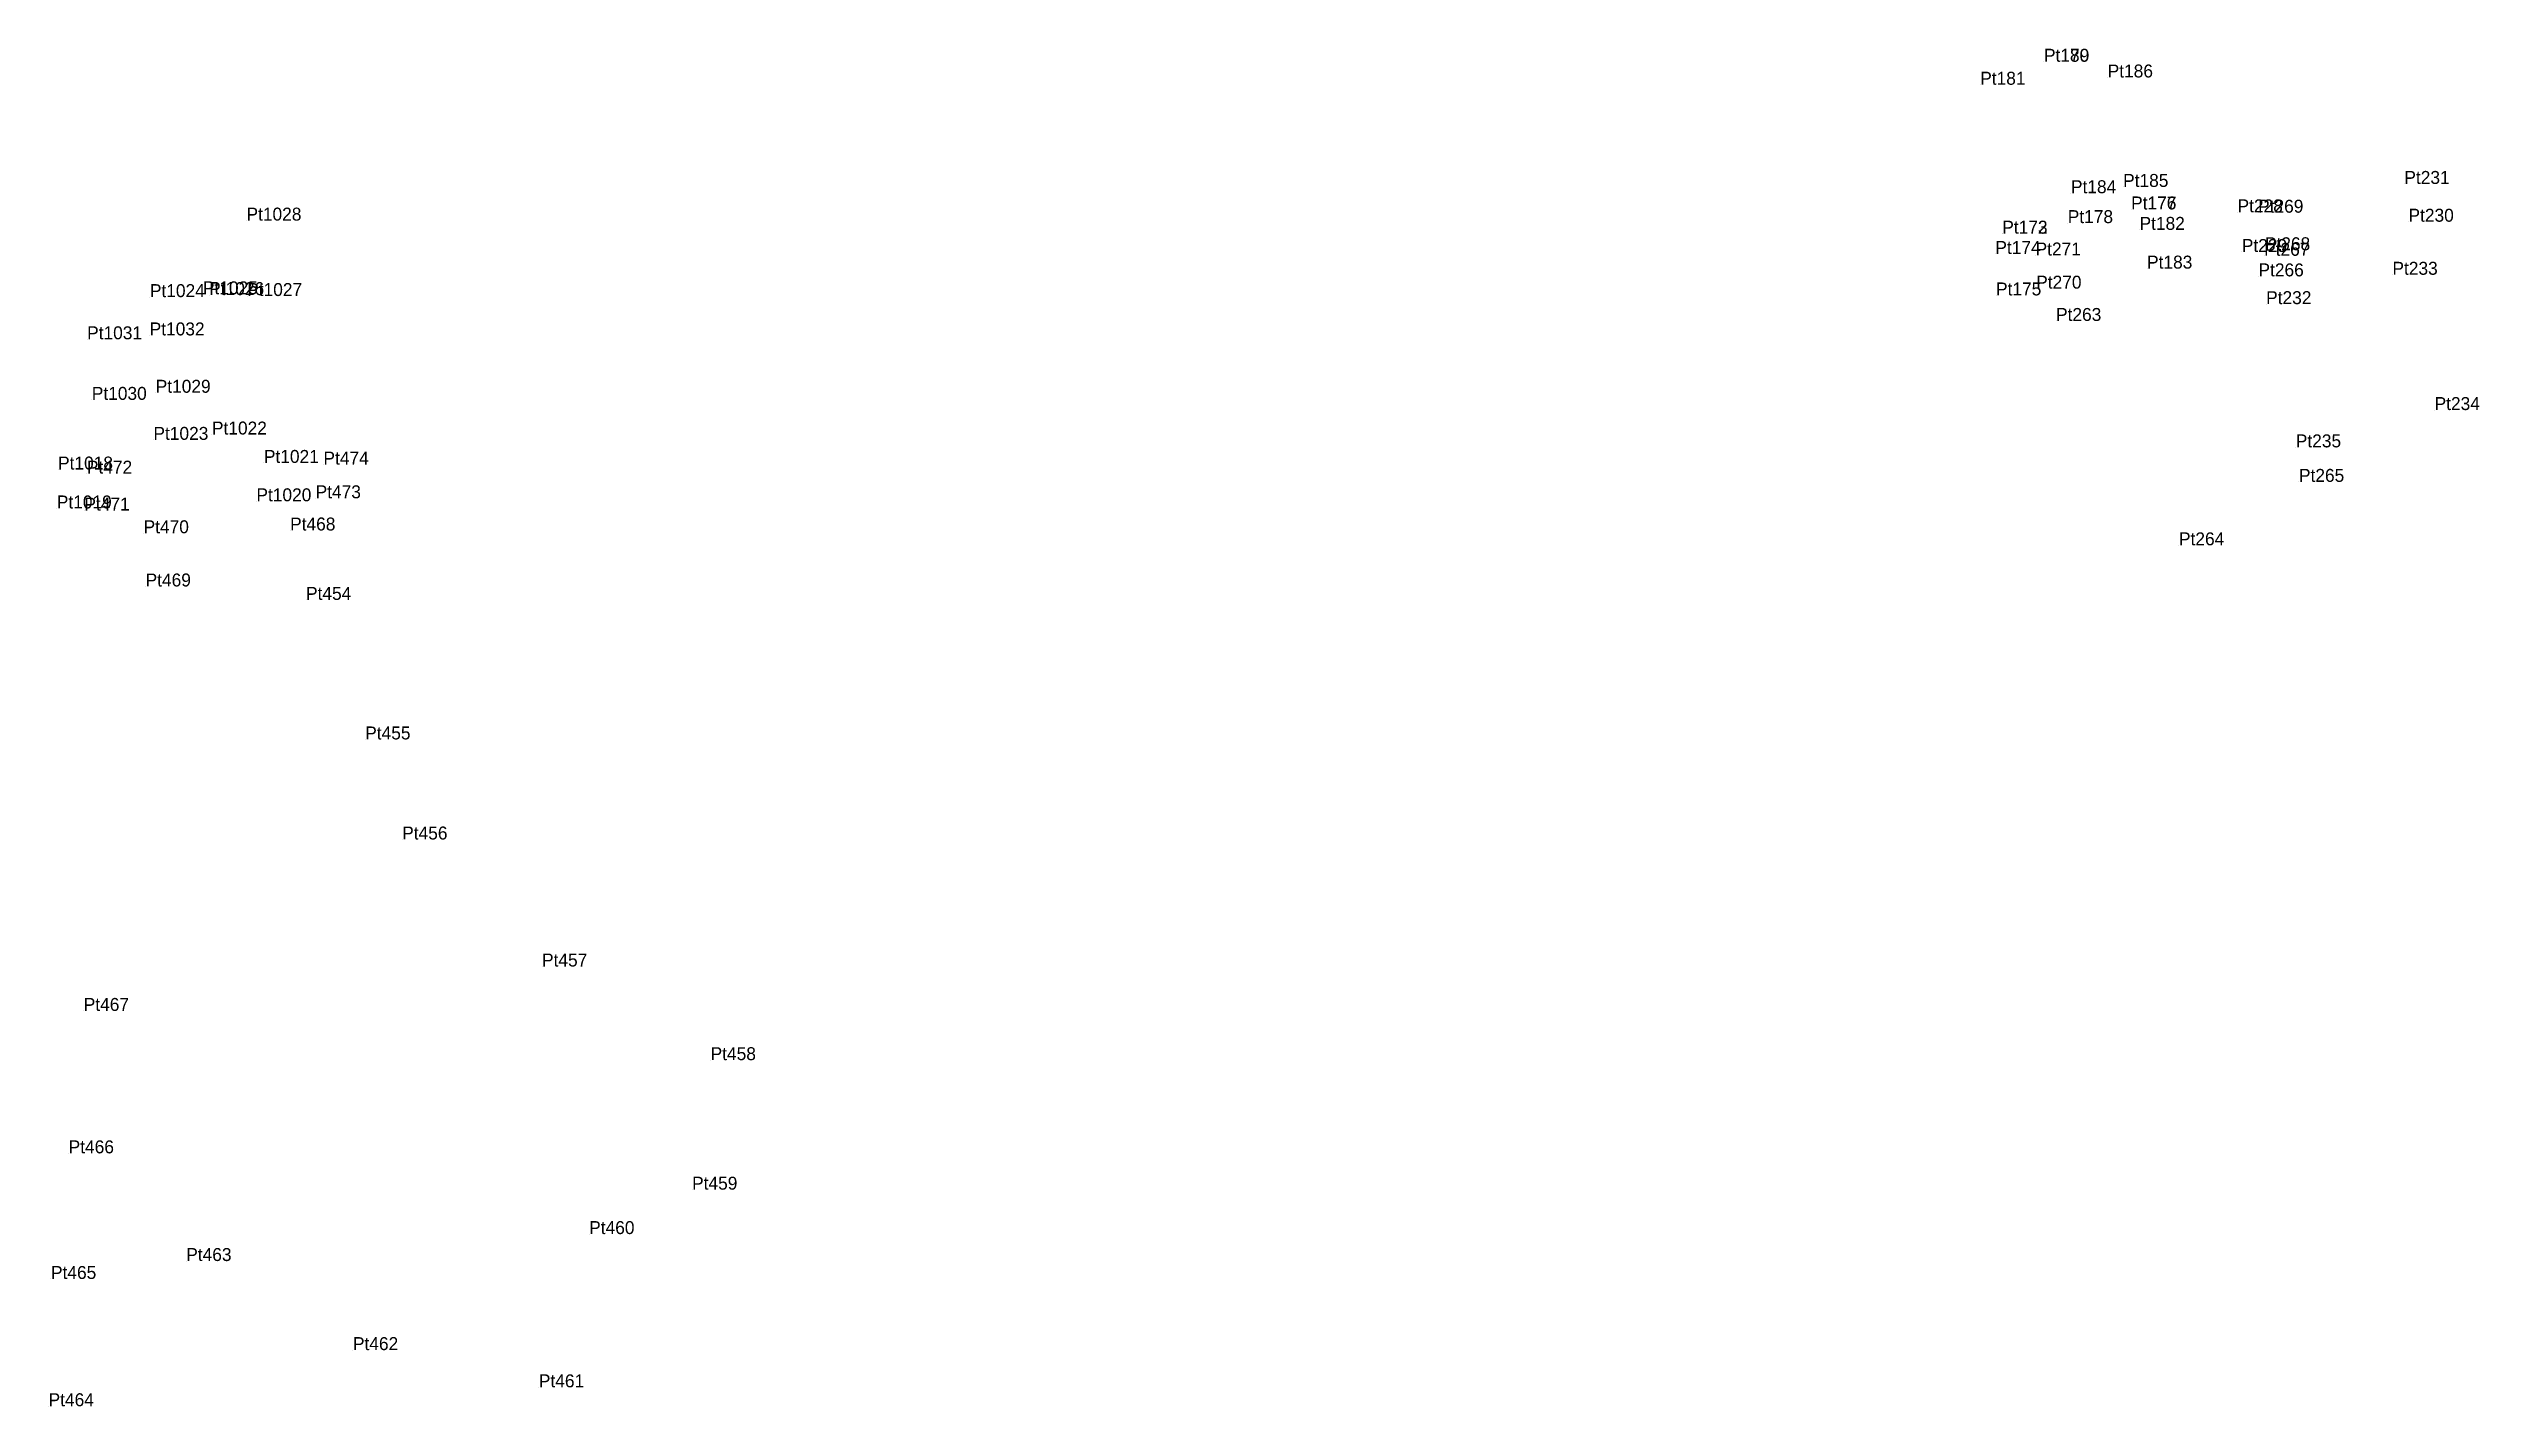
# Model space of a CAD drawing. Extents: x 0 to 667379, y 0 to 1854856.
# Drawn here: x 553780.6 to 554118.2, y 1840313.4 to 1840502 of the extents above; entities that cross this region are included whole.
import ezdxf

# ---------------------------------------------------------------- set-up
doc = ezdxf.new("R2010")
doc.units = 0
doc.layers.add('Level 12', color=7, linetype='Continuous')
doc.layers.add('Level 7', color=7, linetype='Continuous')

msp = doc.modelspace()

# ---------------------------------------------------------------- texts
at = {"layer": 'Level 12'}
for s, p in [('Pt180', (554057.693, 1840500.193)), ('Pt179', (554057.699, 1840500.192)), ('Pt181', (554048.844, 1840497)), ('Pt186', (554066.541, 1840498.009)), ('Pt184', (554061.443, 1840481.932)), ('Pt185', (554068.688, 1840482.803)), ('Pt231', (554107.743, 1840483.221)), ('Pt1028', (553808.085, 1840478.126)), ('Pt176', (554069.794, 1840479.675)), ('Pt177', (554069.797, 1840479.669)), ('Pt228', (554084.579, 1840479.275)), ('Pt269', (554087.432, 1840479.221)), ('Pt173', (554051.906, 1840476.307)), ('Pt172', (554051.908, 1840476.314)), ('Pt178', (554060.998, 1840477.776)), ('Pt182', (554070.967, 1840476.841)), ('Pt230', (554108.317, 1840477.968)), ('Pt174', (554050.948, 1840473.49)), ('Pt271', (554056.532, 1840473.281)), ('Pt183', (554072.01, 1840471.458)), ('Pt229', (554085.172, 1840473.766)), ('Pt267', (554088.267, 1840473.238)), ('Pt268', (554088.378, 1840474.008)), ('Pt270', (554056.619, 1840468.669)), ('Pt266', (554087.486, 1840470.378)), ('Pt233', (554106.085, 1840470.598)), ('Pt1024', (553794.671, 1840467.494)), ('Pt1025', (553802.033, 1840467.885)), ('Pt1026', (553802.904, 1840467.778)), ('Pt1027', (553808.184, 1840467.646)), ('Pt175', (554051.037, 1840467.728)), ('Pt232', (554088.546, 1840466.52)), ('Pt1031', (553785.954, 1840461.637)), ('Pt1032', (553794.637, 1840462.175)), ('Pt263', (554059.371, 1840464.183)), ('Pt1030', (553786.602, 1840453.221)), ('Pt1029', (553795.478, 1840454.206)), ('Pt234', (554111.941, 1840451.805)), ('Pt1023', (553795.16, 1840447.665)), ('Pt1022', (553803.288, 1840448.405)), ('Pt1021', (553810.502, 1840444.461)), ('Pt235', (554092.669, 1840446.622)), ('Pt1018', (553781.917, 1840443.544)), ('Pt472', (553785.921, 1840442.974)), ('Pt474', (553818.771, 1840444.23)), ('Pt265', (554093.105, 1840441.831)), ('Pt1019', (553781.747, 1840438.136)), ('Pt471', (553785.573, 1840437.842)), ('Pt1020', (553809.464, 1840439.131)), ('Pt473', (553817.686, 1840439.549)), ('Pt470', (553793.796, 1840434.688)), ('Pt468', (553814.141, 1840435.077)), ('Pt264', (554076.443, 1840433.014)), ('Pt469', (553794.076, 1840427.297)), ('Pt454', (553816.352, 1840425.432)), ('Pt455', (553824.573, 1840406.044)), ('Pt456', (553829.707, 1840392.146)), ('Pt457', (553849.124, 1840374.502)), ('Pt467', (553785.482, 1840368.332)), ('Pt458', (553872.536, 1840361.492)), ('Pt466', (553783.388, 1840348.546)), ('Pt459', (553869.964, 1840343.498)), ('Pt460', (553855.674, 1840337.331)), ('Pt463', (553799.718, 1840333.586)), ('Pt465', (553780.935, 1840331.091)), ('Pt462', (553822.865, 1840321.212)), ('Pt461', (553848.688, 1840316.04)), ('Pt464', (553780.606, 1840313.415))]:
    msp.add_text(s, height=1.8, dxfattribs=at).set_placement(p)

# ---------------------------------------------------------------- linework, layer by layer
at = {"layer": 'Level 7'}
for p, q in [((554057.693, 1840500.193), (554057.693, 1840500.193)), ((554057.699, 1840500.192), (554057.699, 1840500.192)), ((554048.844, 1840497), (554048.844, 1840497)), ((554066.541, 1840498.009), (554066.541, 1840498.009)), ((554061.443, 1840481.932), (554061.443, 1840481.932)), ((554068.688, 1840482.803), (554068.688, 1840482.803)), ((554107.743, 1840483.221), (554107.743, 1840483.221)), ((553808.085, 1840478.126), (553808.085, 1840478.126)), ((554060.998, 1840477.776), (554060.998, 1840477.776)), ((554069.794, 1840479.675), (554069.794, 1840479.675)), ((554069.797, 1840479.669), (554069.797, 1840479.669)), ((554070.967, 1840476.841), (554070.967, 1840476.841)), ((554084.579, 1840479.275), (554084.579, 1840479.275)), ((554087.432, 1840479.221), (554087.432, 1840479.221)), ((554108.317, 1840477.968), (554108.317, 1840477.968)), ((554050.948, 1840473.49), (554050.948, 1840473.49)), ((554051.906, 1840476.307), (554051.906, 1840476.307)), ((554051.908, 1840476.314), (554051.908, 1840476.314)), ((554056.532, 1840473.281), (554056.532, 1840473.281)), ((554085.172, 1840473.766), (554085.172, 1840473.766)), ((554088.267, 1840473.238), (554088.267, 1840473.238)), ((554088.378, 1840474.008), (554088.378, 1840474.008)), ((554072.01, 1840471.458), (554072.01, 1840471.458)), ((554087.486, 1840470.378), (554087.486, 1840470.378)), ((554106.085, 1840470.598), (554106.085, 1840470.598)), ((553794.671, 1840467.494), (553794.671, 1840467.494)), ((553802.033, 1840467.885), (553802.033, 1840467.885)), ((553802.904, 1840467.778), (553802.904, 1840467.778)), ((553808.184, 1840467.646), (553808.184, 1840467.646)), ((554051.037, 1840467.728), (554051.037, 1840467.728)), ((554056.619, 1840468.669), (554056.619, 1840468.669)), ((554088.546, 1840466.52), (554088.546, 1840466.52)), ((554059.371, 1840464.183), (554059.371, 1840464.183)), ((553785.954, 1840461.637), (553785.954, 1840461.637)), ((553794.637, 1840462.175), (553794.637, 1840462.175)), ((553786.602, 1840453.221), (553786.602, 1840453.221)), ((553795.478, 1840454.206), (553795.478, 1840454.206)), ((554111.941, 1840451.805), (554111.941, 1840451.805)), ((553795.16, 1840447.665), (553795.16, 1840447.665)), ((553803.288, 1840448.405), (553803.288, 1840448.405)), ((554092.669, 1840446.622), (554092.669, 1840446.622)), ((553781.917, 1840443.544), (553781.917, 1840443.544)), ((553785.921, 1840442.974), (553785.921, 1840442.974)), ((553810.502, 1840444.461), (553810.502, 1840444.461)), ((553818.771, 1840444.23), (553818.771, 1840444.23)), ((553817.686, 1840439.549), (553817.686, 1840439.549)), ((554093.105, 1840441.831), (554093.105, 1840441.831)), ((553781.747, 1840438.136), (553781.747, 1840438.136)), ((553785.573, 1840437.842), (553785.573, 1840437.842)), ((553809.464, 1840439.131), (553809.464, 1840439.131)), ((553793.796, 1840434.688), (553793.796, 1840434.688)), ((553814.141, 1840435.077), (553814.141, 1840435.077)), ((554076.443, 1840433.014), (554076.443, 1840433.014)), ((553794.076, 1840427.297), (553794.076, 1840427.297)), ((553816.352, 1840425.432), (553816.352, 1840425.432)), ((553824.573, 1840406.044), (553824.573, 1840406.044)), ((553829.707, 1840392.146), (553829.707, 1840392.146)), ((553849.124, 1840374.502), (553849.124, 1840374.502)), ((553785.482, 1840368.332), (553785.482, 1840368.332)), ((553872.536, 1840361.492), (553872.536, 1840361.492)), ((553783.388, 1840348.546), (553783.388, 1840348.546)), ((553869.964, 1840343.498), (553869.964, 1840343.498)), ((553855.674, 1840337.331), (553855.674, 1840337.331)), ((553799.718, 1840333.586), (553799.718, 1840333.586)), ((553780.935, 1840331.091), (553780.935, 1840331.091)), ((553822.865, 1840321.212), (553822.865, 1840321.212)), ((553848.688, 1840316.04), (553848.688, 1840316.04)), ((553780.606, 1840313.415), (553780.606, 1840313.415))]:
    msp.add_line(p, q, dxfattribs=at)

msp.set_redraw_order([(e.dxf.handle, doc.entitydb.next_handle()) for e in msp.query("TEXT MTEXT ATTDEF DIMENSION ARC_DIMENSION")])  # texts and dimensions are drawn at this point

doc.saveas('drawing.dxf')
